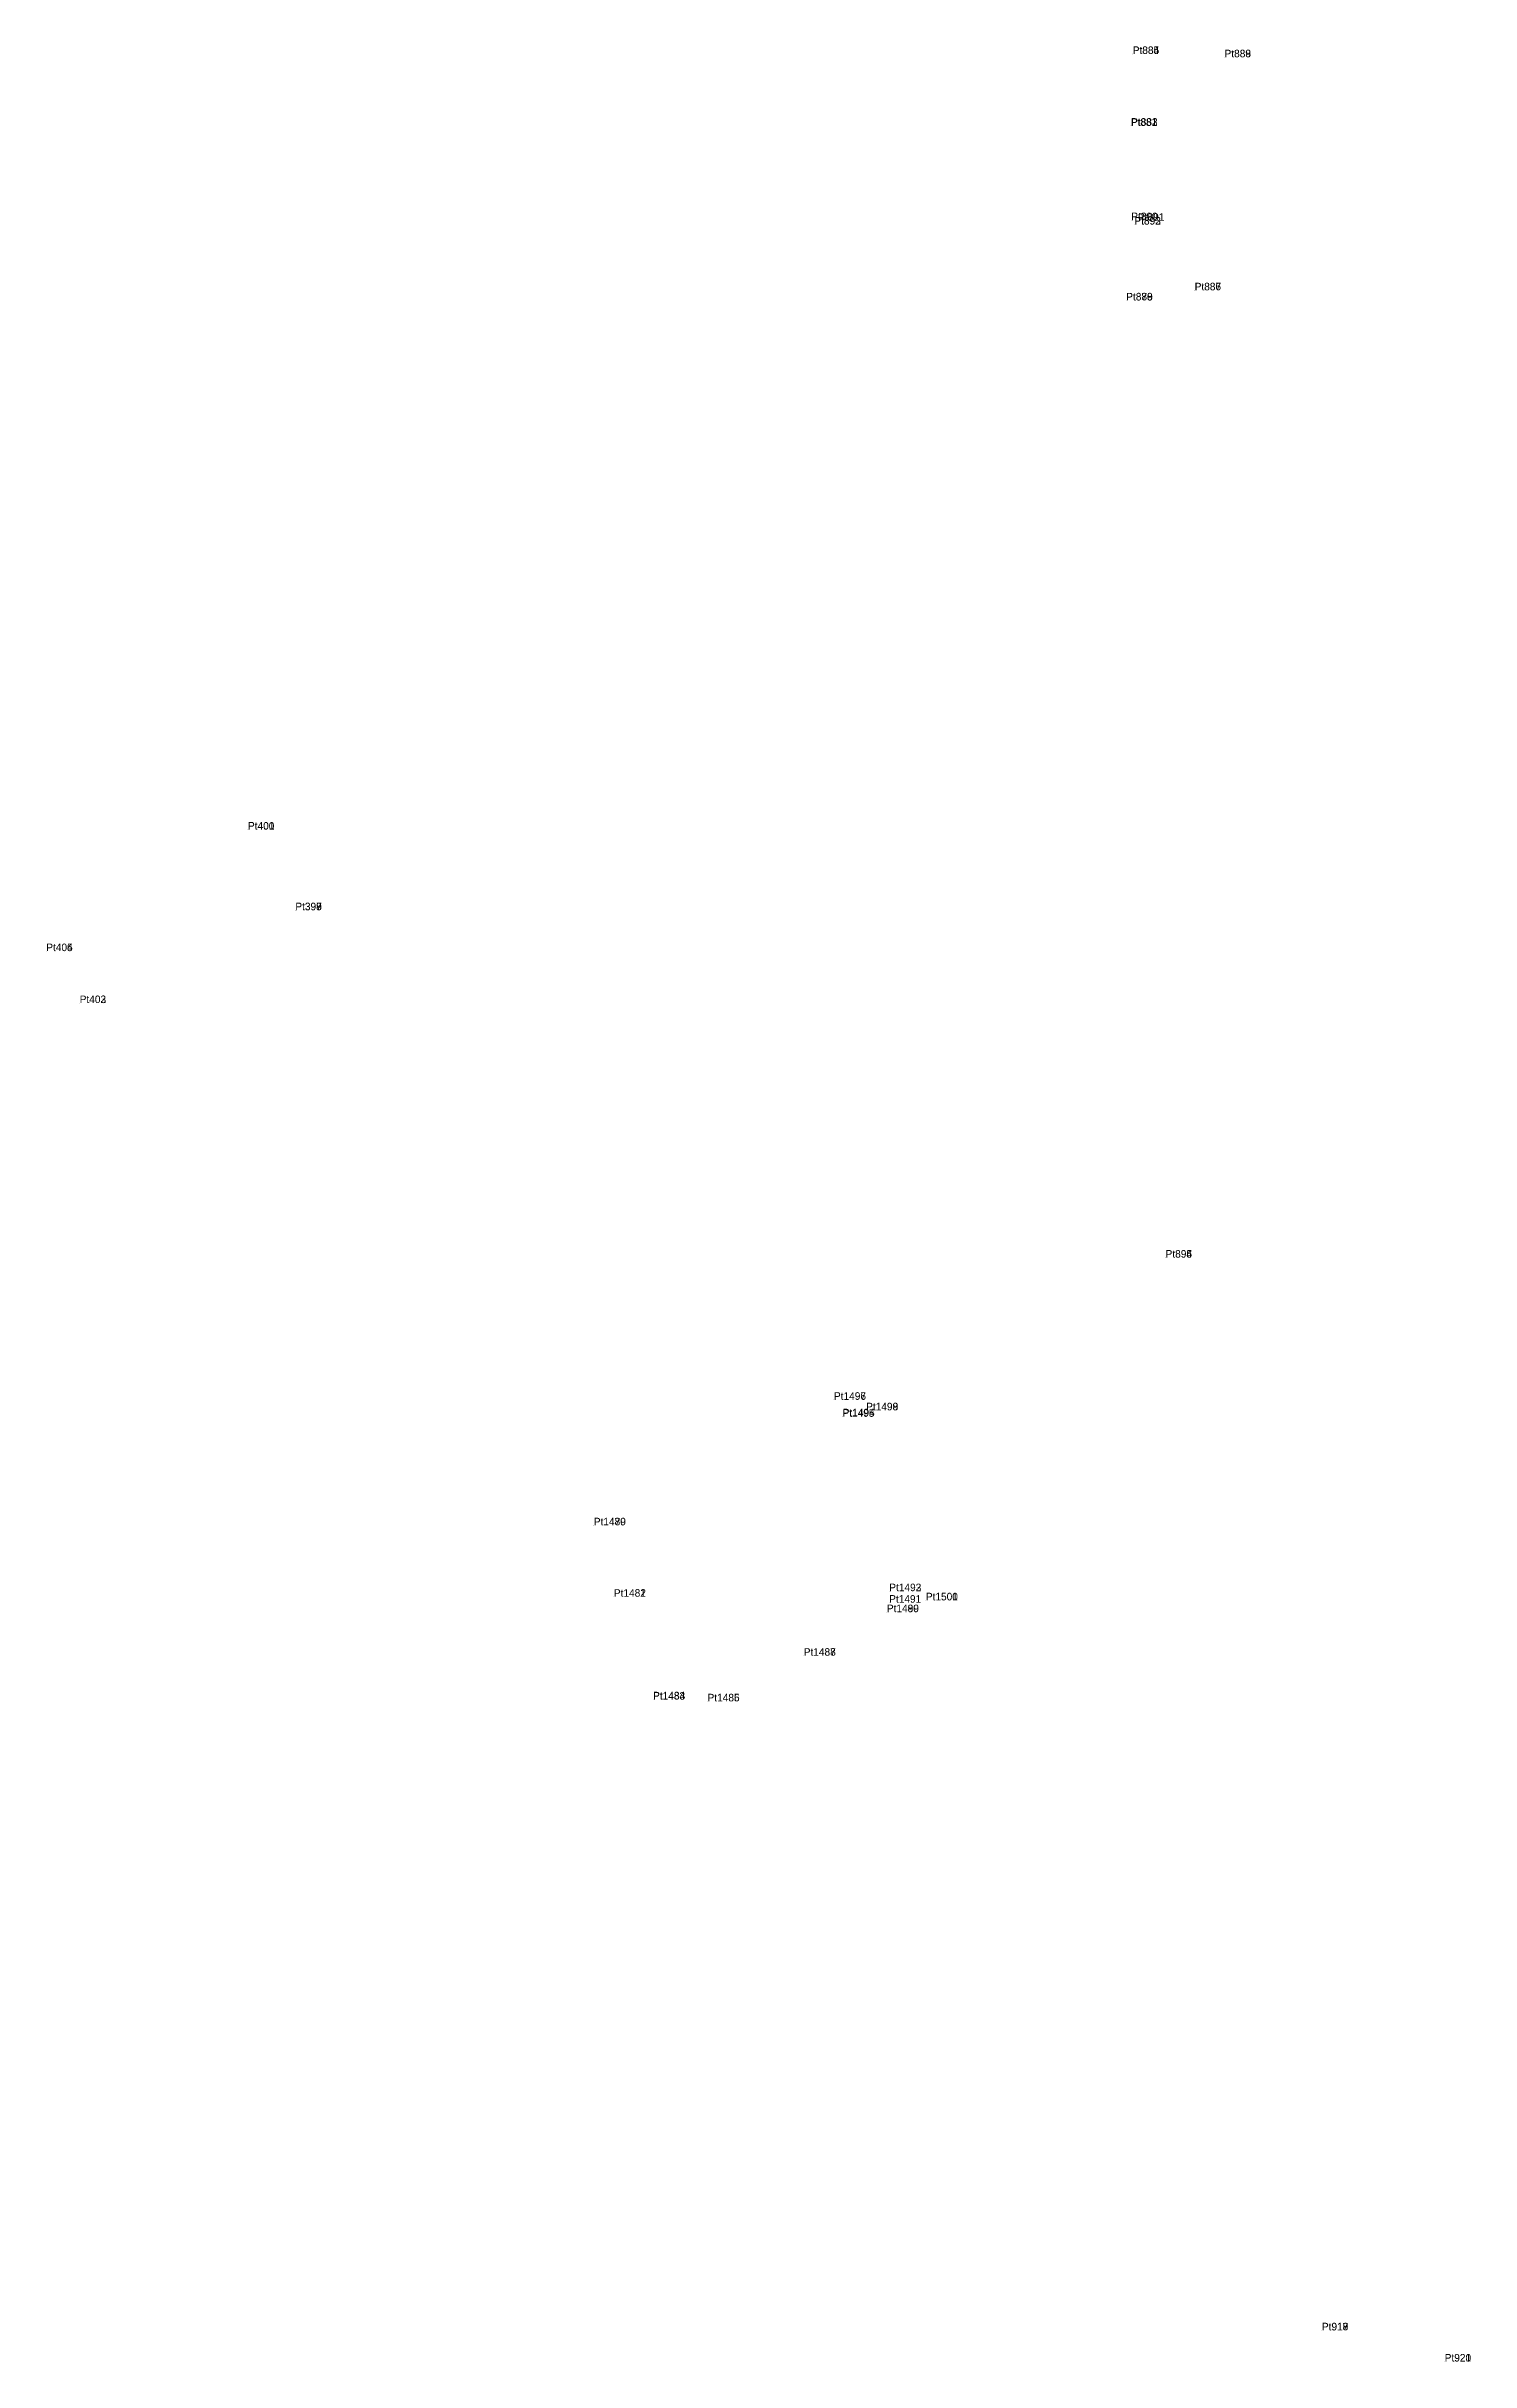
# Model space of a CAD drawing. Extents: x 0 to 552383, y 0 to 1852419.
# Drawn here: x 551909.2 to 552078.9, y 1839349.5 to 1839625.4 of the extents above; entities that cross this region are included whole.
import ezdxf

# ---------------------------------------------------------------- set-up
doc = ezdxf.new("R2010")
doc.units = 0
doc.layers.add('Level 12', color=7, linetype='Continuous')
doc.layers.add('Level 7', color=7, linetype='Continuous')

msp = doc.modelspace()

# ---------------------------------------------------------------- texts
at = {"layer": 'Level 12'}
for s, p in [('Pt885', (552038.67, 1839624.48)), ('Pt884', (552038.68, 1839624.47)), ('Pt889', (552049.61, 1839624.08)), ('Pt888', (552049.62, 1839624.08)), ('Pt881', (552038.44, 1839615.9)), ('Pt882', (552038.47, 1839615.92)), ('Pt883', (552038.49, 1839615.93)), ('Pt890', (552038.5, 1839604.67)), ('Pt892', (552038.87, 1839604.14)), ('Pt893', (552038.88, 1839604.15)), ('Pt891', (552039.3, 1839604.6)), ('Pt878', (552037.9, 1839595.1)), ('Pt879', (552037.9, 1839595.11)), ('Pt880', (552037.9, 1839595.11)), ('Pt886', (552046.05, 1839596.31)), ('Pt887', (552046.06, 1839596.31)), ('Pt400', (551933.23, 1839532.04)), ('Pt401', (551933.24, 1839532.06)), ('Pt397', (551938.88, 1839522.45)), ('Pt398', (551938.88, 1839522.44)), ('Pt399', (551938.88, 1839522.43)), ('Pt404', (551909.2, 1839517.57)), ('Pt405', (551909.2, 1839517.57)), ('Pt403', (551913.18, 1839511.38)), ('Pt402', (551913.18, 1839511.38)), ('Pt895', (552042.59, 1839481.04)), ('Pt896', (552042.59, 1839481.05)), ('Pt894', (552042.59, 1839481.04)), ('Pt1496', (552003.07, 1839464.1)), ('Pt1497', (552003.07, 1839464.11)), ('Pt1499', (552006.9, 1839462.85)), ('Pt1498', (552006.91, 1839462.85)), ('Pt1495', (552004.08, 1839462.08)), ('Pt1494', (552004.11, 1839462.14)), ('Pt1480', (551974.45, 1839449.15)), ('Pt1479', (551974.45, 1839449.14)), ('Pt1481', (551976.84, 1839440.64)), ('Pt1482', (551976.84, 1839440.64)), ('Pt1492', (552009.66, 1839441.3)), ('Pt1493', (552009.66, 1839441.3)), ('Pt1500', (552014.02, 1839440.21)), ('Pt1501', (552014.02, 1839440.2)), ('Pt1489', (552009.37, 1839438.8)), ('Pt1490', (552009.37, 1839438.8)), ('Pt1491', (552009.65, 1839439.93)), ('Pt1487', (551999.46, 1839433.61)), ('Pt1488', (551999.47, 1839433.61)), ('Pt1483', (551981.51, 1839428.38)), ('Pt1484', (551981.52, 1839428.41)), ('Pt1485', (551988, 1839428.17)), ('Pt1486', (551988.01, 1839428.17)), ('Pt918', (552061.21, 1839353.22)), ('Pt917', (552061.21, 1839353.21)), ('Pt919', (552061.22, 1839353.22)), ('Pt921', (552075.85, 1839349.51)), ('Pt920', (552075.85, 1839349.5))]:
    msp.add_text(s, height=0.9, dxfattribs=at).set_placement(p)

# ---------------------------------------------------------------- linework, layer by layer
at = {"layer": 'Level 7'}
for p, q in [((552038.67, 1839624.48), (552038.67, 1839624.48)), ((552038.68, 1839624.47), (552038.68, 1839624.47)), ((552049.61, 1839624.08), (552049.61, 1839624.08)), ((552049.62, 1839624.08), (552049.62, 1839624.08)), ((552038.44, 1839615.9), (552038.44, 1839615.9)), ((552038.47, 1839615.92), (552038.47, 1839615.92)), ((552038.49, 1839615.93), (552038.49, 1839615.93)), ((552038.5, 1839604.67), (552038.5, 1839604.67)), ((552038.87, 1839604.14), (552038.87, 1839604.14)), ((552038.88, 1839604.15), (552038.88, 1839604.15)), ((552039.3, 1839604.6), (552039.3, 1839604.6)), ((552046.05, 1839596.31), (552046.05, 1839596.31)), ((552046.06, 1839596.31), (552046.06, 1839596.31)), ((552037.9, 1839595.11), (552037.9, 1839595.11)), ((552037.9, 1839595.11), (552037.9, 1839595.11)), ((552037.9, 1839595.1), (552037.9, 1839595.1)), ((551933.23, 1839532.04), (551933.23, 1839532.04)), ((551933.24, 1839532.06), (551933.24, 1839532.06)), ((551938.88, 1839522.45), (551938.88, 1839522.45)), ((551938.88, 1839522.44), (551938.88, 1839522.44)), ((551938.88, 1839522.43), (551938.88, 1839522.43)), ((551909.2, 1839517.57), (551909.2, 1839517.57)), ((551909.2, 1839517.57), (551909.2, 1839517.57)), ((551913.18, 1839511.38), (551913.18, 1839511.38)), ((551913.18, 1839511.38), (551913.18, 1839511.38)), ((552042.59, 1839481.05), (552042.59, 1839481.05)), ((552042.59, 1839481.04), (552042.59, 1839481.04)), ((552042.59, 1839481.04), (552042.59, 1839481.04)), ((552003.07, 1839464.11), (552003.07, 1839464.11)), ((552003.07, 1839464.1), (552003.07, 1839464.1)), ((552004.08, 1839462.08), (552004.08, 1839462.08)), ((552004.11, 1839462.14), (552004.11, 1839462.14)), ((552006.9, 1839462.85), (552006.9, 1839462.85)), ((552006.91, 1839462.85), (552006.91, 1839462.85)), ((551974.45, 1839449.15), (551974.45, 1839449.15)), ((551974.45, 1839449.14), (551974.45, 1839449.14)), ((552009.66, 1839441.3), (552009.66, 1839441.3)), ((552009.66, 1839441.3), (552009.66, 1839441.3)), ((551976.84, 1839440.64), (551976.84, 1839440.64)), ((551976.84, 1839440.64), (551976.84, 1839440.64)), ((552009.37, 1839438.8), (552009.37, 1839438.8)), ((552009.37, 1839438.8), (552009.37, 1839438.8)), ((552009.65, 1839439.93), (552009.65, 1839439.93)), ((552014.02, 1839440.21), (552014.02, 1839440.21)), ((552014.02, 1839440.2), (552014.02, 1839440.2)), ((551999.46, 1839433.61), (551999.46, 1839433.61)), ((551999.47, 1839433.61), (551999.47, 1839433.61)), ((551981.51, 1839428.38), (551981.51, 1839428.38)), ((551981.52, 1839428.41), (551981.52, 1839428.41)), ((551988, 1839428.17), (551988, 1839428.17)), ((551988.01, 1839428.17), (551988.01, 1839428.17)), ((552061.21, 1839353.22), (552061.21, 1839353.22)), ((552061.21, 1839353.21), (552061.21, 1839353.21)), ((552061.22, 1839353.22), (552061.22, 1839353.22)), ((552075.85, 1839349.51), (552075.85, 1839349.51)), ((552075.85, 1839349.5), (552075.85, 1839349.5))]:
    msp.add_line(p, q, dxfattribs=at)

msp.set_redraw_order([(e.dxf.handle, doc.entitydb.next_handle()) for e in msp.query("TEXT MTEXT ATTDEF DIMENSION ARC_DIMENSION")])  # texts and dimensions are drawn at this point

doc.saveas('drawing.dxf')
